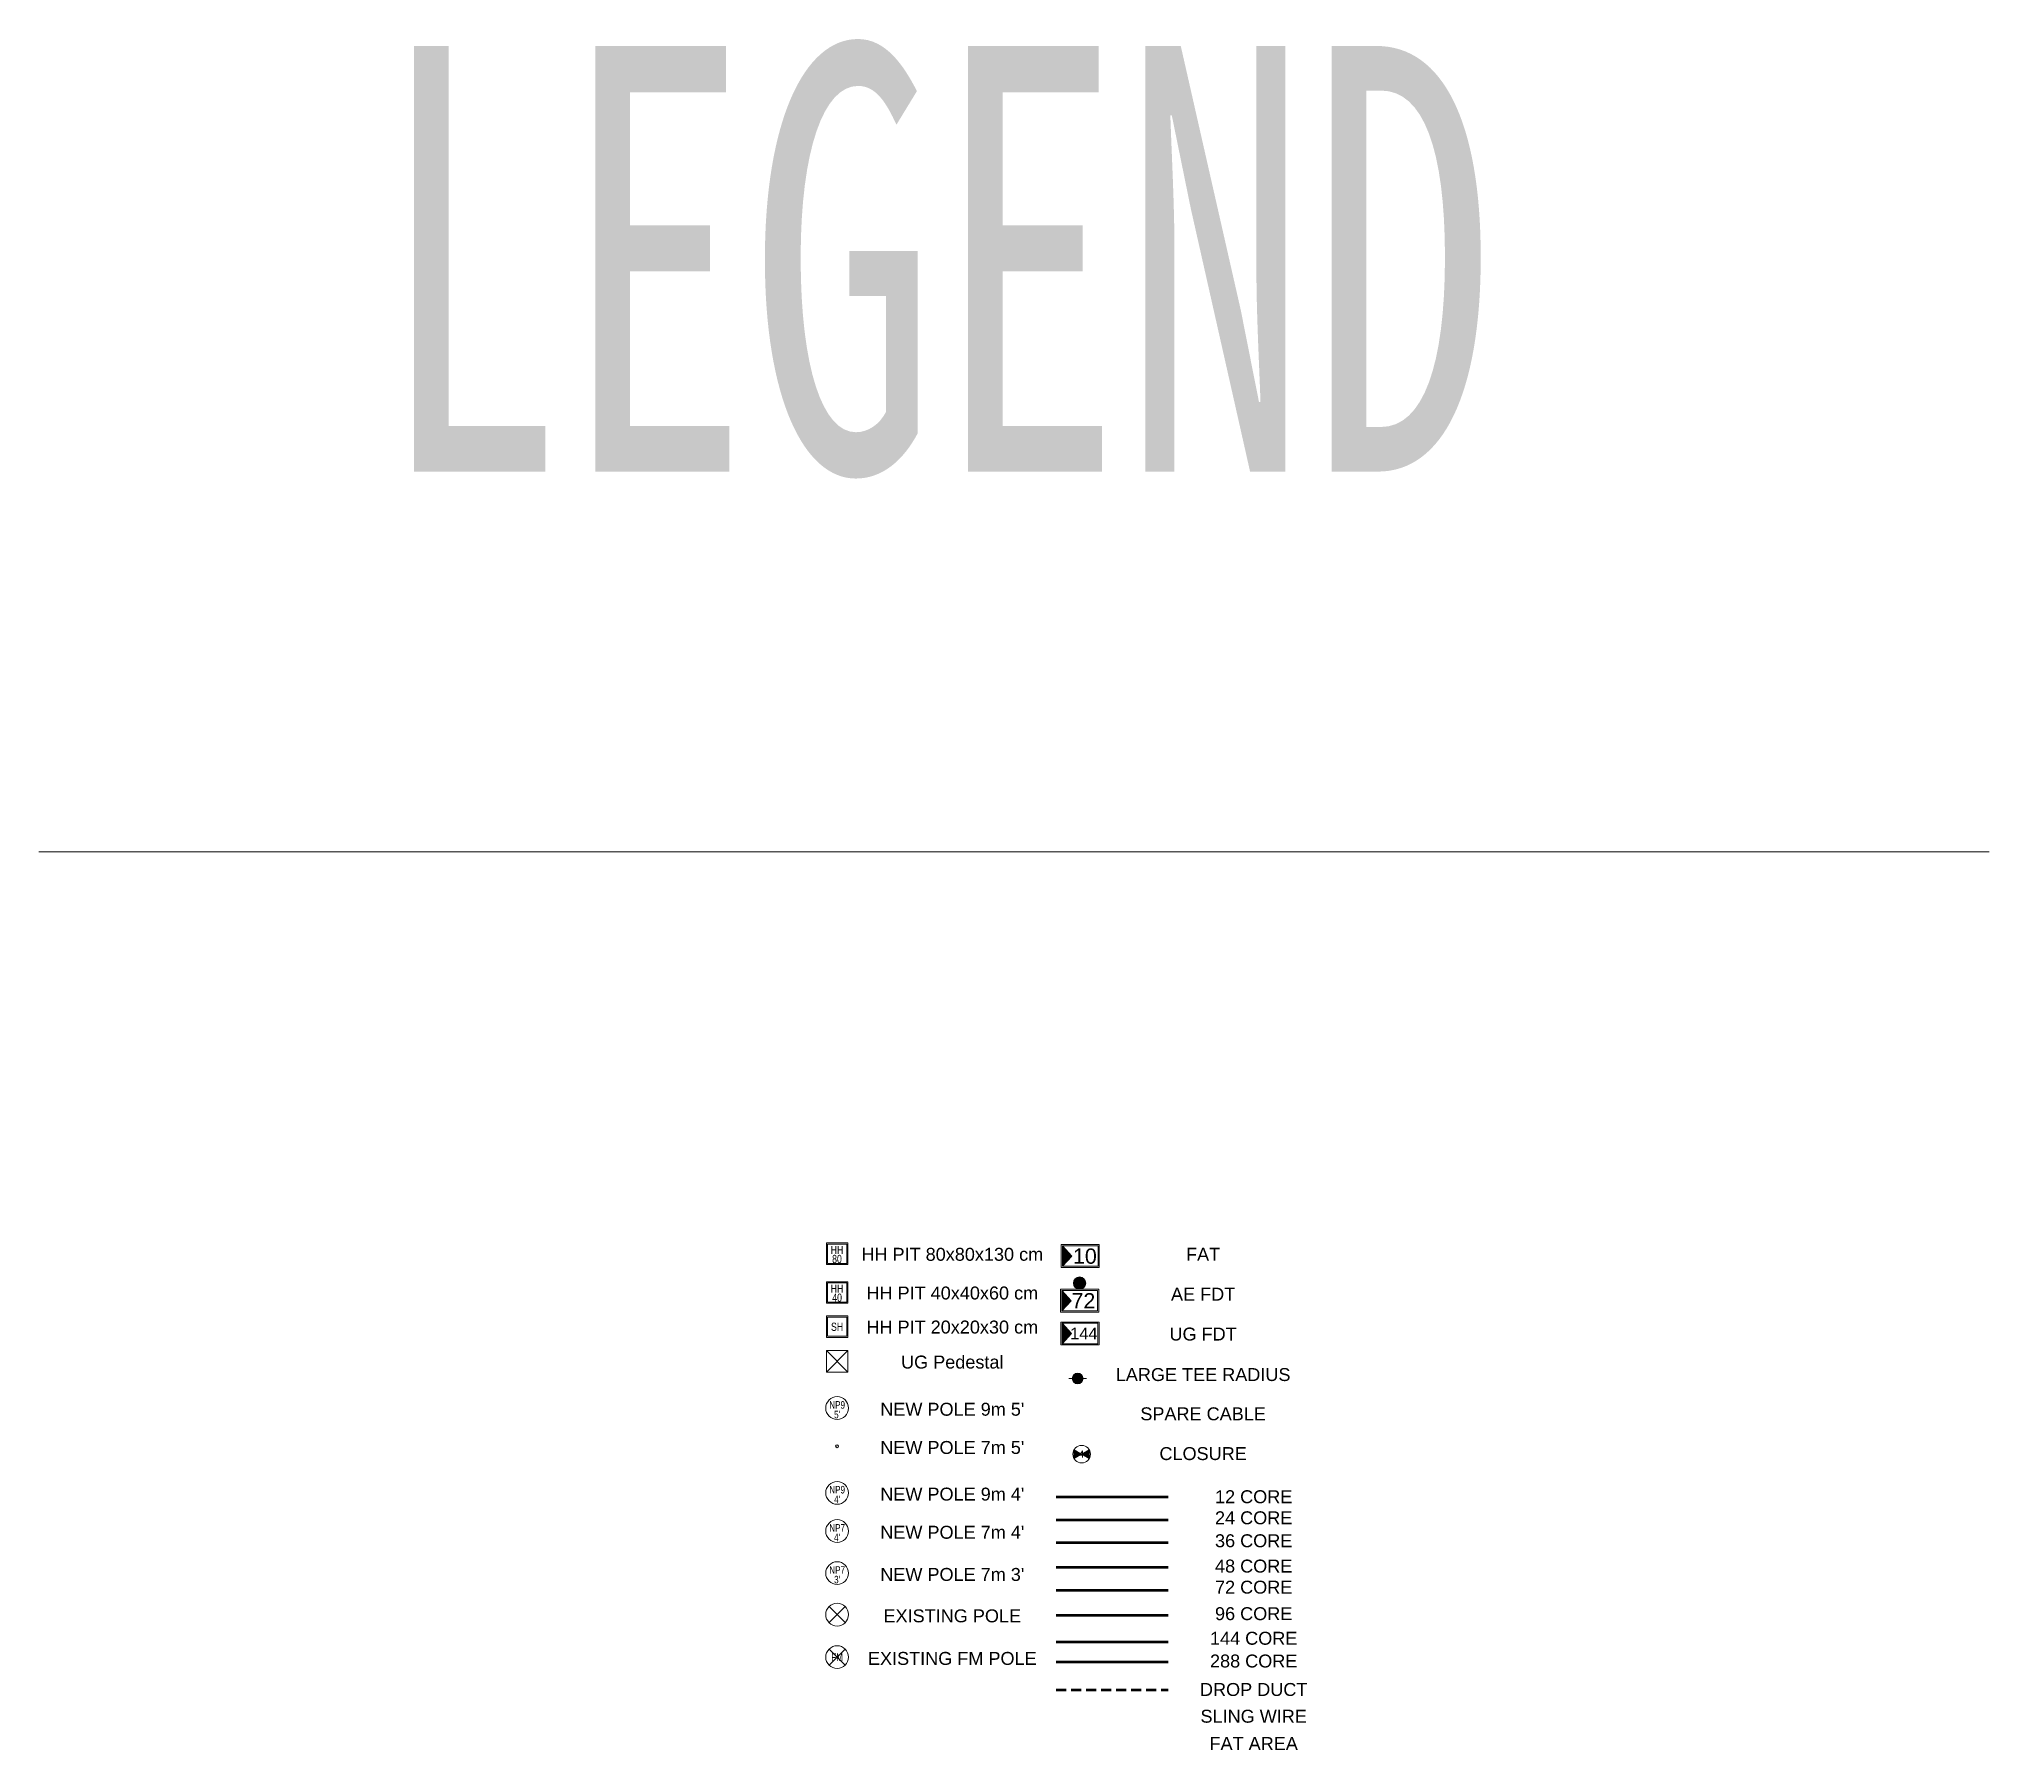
# Model space of a CAD drawing. Header units: millimetres. Extents: x 1360 to 24622, y -10297 to -7573.
# Drawn here: x 1360 to 3839, y -9749 to -7573 of the extents above; entities that cross this region are included whole.
import ezdxf
from ezdxf.enums import TextEntityAlignment as Align

# ---------------------------------------------------------------- set-up
doc = ezdxf.new("R2010")
doc.units = ezdxf.units.MM
doc.linetypes.add('DASHED', pattern=[19.05, 12.7, -6.35])
for name, color, linetype, lineweight in [('Basic Map', 105, 'Continuous', 15), ('CLOSURE', 1, 'Continuous', 18), ('DROP DUCT', 170, 'DASHED', 50), ('EXT FM POLE', 7, 'Continuous', 5), ('EXT POLE', 1, 'Continuous', 5), ('FAT', 30, 'Continuous', 5), ('FDT', 12, 'Continuous', 5), ('FO 12 CORE', 30, 'Continuous', 50), ('FO 24 CORE', 3, 'Continuous', 50), ('FO 288 CORE', 30, 'Continuous', 50), ('FO 36 CORE', 220, 'Continuous', 50), ('FO 72 CORE', 34, 'Continuous', 50), ('FO 96 CORE', 1, 'Continuous', 50), ('HH PIT 20x20x30 cm', 5, 'Continuous', 18), ('HH PIT 40x40x60 cm', 5, 'Continuous', 18), ('HH PIT 80x80x130 cm', 5, 'Continuous', 18), ('LARGE TEE RADIUS', 172, 'Continuous', 5), ('NEW POLE 7m(4 inches)', 3, 'Continuous', 5), ('NEW POLE 7m(5 inches)', 3, 'Continuous', 5), ('NEW POLE 9m(4 inches)', 5, 'Continuous', 5), ('NEW POLE 9m(5 inches)', 5, 'Continuous', 5), ('NEW POLE HC', 4, 'Continuous', 5), ('PEDESTAL', 3, 'Continuous', 18), ('Service Core', 7, 'Continuous', 13)]:
    doc.layers.add(name, color=color, linetype=linetype, lineweight=lineweight)
doc.layers.add('FO 144 CORE', color=7, linetype='Continuous', lineweight=50, true_color=0xa0e000)
doc.layers.add('FO 48 CORE', color=7, linetype='Continuous', lineweight=50, true_color=0x8000a0)
doc.styles.add('FS', font='SimSun.ttf', dxfattribs={"width": 0.7})
doc.styles.add('ISO-Text', font='simplex.shx', dxfattribs={"width": 0.6})
doc.styles.get("Standard").update_dxf_attribs({"font": 'simplex.shx'})
doc.styles.add('Title Block 3', font='dgn003.shx')
doc.styles.add('Title Block v21 - Default$0$Standard', font='arial.ttf')

msp = doc.modelspace()

# ---------------------------------------------------------------- texts
at = {"style": 'Title Block v21 - Default$0$Standard'}
for s, height, p in [('HH PIT 80x80x130 cm', 16.449, (2520.7, -9118.4)), ('FAT', 16.45, (2839.6, -9118.4)), ('HH PIT 40x40x60 cm', 16.449, (2520.7, -9167.6)), ('AE FDT', 16.45, (2839.6, -9169.1)), ('HH PIT 20x20x30 cm', 16.449, (2520.7, -9210.9)), ('UG FDT', 16.45, (2839.6, -9219.8)), ('UG Pedestal', 16.449, (2520.7, -9255.1)), ('LARGE TEE RADIUS', 16.449, (2839.6, -9271.3)), ("NEW POLE 9m 5'", 16.449, (2520.7, -9315.4)), ('SPARE CABLE', 16.449, (2839.6, -9321.2)), ("NEW POLE 7m 5'", 16.449, (2520.7, -9364)), ('CLOSURE', 16.45, (2839.6, -9371.8)), ("NEW POLE 9m 4'", 16.449, (2520.7, -9423.3)), ('12 CORE', 16.45, (2903.9, -9426.6)), ('24 CORE', 16.45, (2903.9, -9453.4)), ("NEW POLE 7m 4'", 16.449, (2520.7, -9471.8)), ('36 CORE', 16.45, (2903.9, -9482.6)), ("NEW POLE 7m 3'", 16.449, (2520.7, -9525.4)), ('48 CORE', 16.45, (2903.9, -9514.8)), ('72 CORE', 16.45, (2903.9, -9541.6)), ('EXISTING POLE', 16.449, (2520.7, -9578.1)), ('96 CORE', 16.45, (2903.9, -9575.3)), ('144 CORE', 16.45, (2903.9, -9606.6)), ('EXISTING FM POLE', 16.449, (2520.7, -9632.2)), ('288 CORE', 16.45, (2903.9, -9635.5)), ('DROP DUCT', 16.45, (2903.9, -9671.7)), ('SLING WIRE', 16.45, (2903.9, -9705.7)), ('FAT AREA', 16.45, (2903.9, -9740.4))]:
    msp.add_text(s, height=height, dxfattribs=at).set_placement(p, align=Align.MIDDLE)
at = {"layer": 'Service Core', "color": 3, "linetype": 'Continuous', "style": 'FS', "width": 0.6435}
msp.add_text('LEGEND', height=541.16, dxfattribs=at).set_placement((2499.9, -7852.7), align=Align.MIDDLE)

# ---------------------------------------------------------------- blocks, each defined once
blk = doc.blocks.new('*U23')
at = {"color": 0, "linetype": 'ByBlock', "lineweight": -2}
for p, q in [((-2.12, -2.11), (-2.12, 2.13)), ((-2.12, 2.13), (2.12, 2.13)), ((-1.88, -1.89), (-1.88, 1.89)), ((-1.88, 1.89), (1.88, 1.89)), ((1.88, 1.89), (1.88, -1.89)), ((2.12, 2.13), (2.12, -2.11)), ((2.12, -2.11), (-2.12, -2.11)), ((1.88, -1.89), (-1.88, -1.89))]:
    blk.add_line(p, q, dxfattribs=at)
at = {"color": 0, "linetype": 'ByBlock', "lineweight": -2, "style": 'Title Block 3', "width": 0.799081}
for s, p in [('HH', (-0.03, -0.06)), ('80', (-0.03, -1.81))]:
    blk.add_text(s, height=1.607, dxfattribs=at).set_placement(p, align=Align.CENTER)
blk = doc.blocks.new('LTR')
at = {"layer": 'LARGE TEE RADIUS', "ltscale": 10}
blk.add_hatch(color=256, dxfattribs=at).paths.add_polyline_path([(1.05, 0, 1), (-1.05, 0, 1)])
at = {"layer": 'LARGE TEE RADIUS', "linetype": 'Continuous', "ltscale": 70}
blk.add_line((-1.74, 0), (1.74, 0), dxfattribs=at)
at = {"layer": 'LARGE TEE RADIUS', "ltscale": 10}
blk.add_circle((0, 0), 1.05, dxfattribs=at)
blk = doc.blocks.new('*U42')
at = {"color": 0, "linetype": 'ByBlock', "lineweight": -2}
blk.add_circle((0, 0), 2.24, dxfattribs=at)
at = {"color": 0, "linetype": 'ByBlock', "lineweight": -2, "style": 'Title Block 3', "width": 0.799091}
for s, p in [('NP9', (0, 0.62)), ("5'", (0, -1.27))]:
    blk.add_text(s, height=1.488, dxfattribs=at).set_placement(p, align=Align.MIDDLE_CENTER)
blk = doc.blocks.new('FAT')
h = blk.add_hatch(color=2)
h.dxf.hatch_style = 1
h.paths.add_polyline_path([(-4.25, 2), (-4.25, -2), (-2.4, 0)])
for points in [[(-4.5, 2.25), (3, 2.25), (3, -2.25), (-4.5, -2.25)], [(-4.25, 2), (2.75, 2), (2.75, -2), (-4.25, -2)]]:
    blk.add_lwpolyline(points, close=True)
at = {"color": 2}
blk.add_lwpolyline([(-4.25, 2), (-4.25, -2), (-2.4, 0)], close=True, dxfattribs=at)
at = {"color": 7}
blk.add_attdef('FAT', text='', height=3, dxfattribs=at).set_placement((0.18, 0), align=Align.MIDDLE_CENTER)
blk = doc.blocks.new('*U57')
h = blk.add_hatch(color=256)
h.dxf.hatch_style = 1
h.paths.add_polyline_path([(-1.97, 3.47, 1), (0.47, 3.47, 1)])
h = blk.add_hatch(color=2)
h.dxf.hatch_style = 1
h.paths.add_polyline_path([(-4.25, 2), (-4.25, -2), (-2.4, 0)])
for points in [[(-4.5, 2.25), (3, 2.25), (3, -2.25), (-4.5, -2.25)], [(-4.25, 2), (2.75, 2), (2.75, -2), (-4.25, -2)]]:
    blk.add_lwpolyline(points, close=True)
at = {"color": 2}
blk.add_lwpolyline([(-4.25, 2), (-4.25, -2), (-2.4, 0)], close=True, dxfattribs=at)
blk.add_circle((-0.75, 3.47), 1.22)
at = {"style": 'ISO-Text', "width": 0.6}
blk.add_attdef('FDT', text='', height=3, dxfattribs=at).set_placement((0, 0), align=Align.MIDDLE_CENTER)
blk = doc.blocks.new('*U1632')
h = blk.add_hatch(color=2)
h.dxf.hatch_style = 1
h.paths.add_polyline_path([(-4.25, 2), (-4.25, -2), (-2.4, 0)])
for points in [[(-4.5, 2.25), (3, 2.25), (3, -2.25), (-4.5, -2.25)], [(-4.25, 2), (2.75, 2), (2.75, -2), (-4.25, -2)]]:
    blk.add_lwpolyline(points, close=True)
at = {"color": 2}
blk.add_lwpolyline([(-4.25, 2), (-4.25, -2), (-2.4, 0)], close=True, dxfattribs=at)
at = {"style": 'ISO-Text', "width": 0.6}
blk.add_attdef('FDT', text='', height=3, dxfattribs=at).set_placement((0, 0), align=Align.MIDDLE_CENTER)
blk = doc.blocks.new('*U18')
at = {"linetype": 'ByBlock', "lineweight": -2}
h = blk.add_hatch(dxfattribs=at)
h.set_pattern_fill('LINE', color=0, scale=0.01, angle=90)
h.set_pattern_definition([(90, (-3776.70859, -1646.7279), (-0.03175, 2e-18), [])])
h.paths.add_polyline_path([(-0.4, 0), (-2.8, 1.39), (-2.8, -1.39)])
h.paths.add_polyline_path([(0.4, 0), (2.8, 1.39), (2.8, -1.39)])
at = {"color": 0, "linetype": 'ByBlock', "lineweight": -2}
for points in [[(0, 0), (-3, 1.73), (-3, -1.73)], [(-0.4, 0), (-2.8, 1.39), (-2.8, -1.39)], [(0, 0), (3, 1.73), (3, -1.73)], [(0.4, 0), (2.8, 1.39), (2.8, -1.39)]]:
    blk.add_lwpolyline(points, close=True, dxfattribs=at)
blk.add_circle((0, 0), 3.46, dxfattribs=at)
at = {"color": 5}
blk.add_attdef('CLOSURE', text='', height=2.5, dxfattribs=at).set_placement((0, 0), align=Align.MIDDLE_CENTER)
blk = doc.blocks.new('*U22')
at = {"color": 0, "linetype": 'ByBlock', "lineweight": -2}
for p, q in [((-2.12, -2.11), (-2.12, 2.13)), ((-2.12, 2.13), (2.12, 2.13)), ((-1.88, -1.89), (-1.88, 1.89)), ((-1.88, 1.89), (1.88, 1.89)), ((1.88, 1.89), (1.88, -1.89)), ((2.12, 2.13), (2.12, -2.11)), ((2.12, -2.11), (-2.12, -2.11)), ((1.88, -1.89), (-1.88, -1.89))]:
    blk.add_line(p, q, dxfattribs=at)
at = {"color": 0, "linetype": 'ByBlock', "lineweight": -2, "style": 'Title Block 3', "width": 0.799081}
for s, p in [('HH', (-0.03, -0.06)), ('40', (-0.01, -1.82))]:
    blk.add_text(s, height=1.607, dxfattribs=at).set_placement(p, align=Align.CENTER)
blk = doc.blocks.new('*U24')
at = {"color": 0, "linetype": 'ByBlock', "lineweight": -2}
for p, q in [((-2.12, -2.11), (-2.12, 2.13)), ((-2.12, 2.13), (2.12, 2.13)), ((-1.88, -1.89), (-1.88, 1.89)), ((-1.88, 1.89), (1.88, 1.89)), ((1.88, 1.89), (1.88, -1.89)), ((2.12, 2.13), (2.12, -2.11)), ((2.12, -2.11), (-2.12, -2.11)), ((1.88, -1.89), (-1.88, -1.89))]:
    blk.add_line(p, q, dxfattribs=at)
at = {"color": 0, "linetype": 'ByBlock', "lineweight": -2, "style": 'Title Block 3', "width": 0.799081}
blk.add_text('SH', height=1.607, dxfattribs=at).set_placement((-0.01, -0.83), align=Align.CENTER)
blk = doc.blocks.new('*U25')
at = {"color": 0, "linetype": 'ByBlock', "lineweight": -2}
for p, q in [((-2.12, -2.11), (-2.12, 2.13)), ((-2.12, 2.13), (2.12, 2.13)), ((2.12, 2.13), (2.12, -2.11)), ((2.12, -2.11), (-2.12, -2.11))]:
    blk.add_line(p, q, dxfattribs=at)
for points in [[(-2.12, 2.13), (2.12, -2.11)], [(-2.12, -2.11), (2.12, 2.13)]]:
    blk.add_lwpolyline(points, dxfattribs=at)
blk = doc.blocks.new('*U40')
at = {"color": 0, "linetype": 'ByBlock', "lineweight": -2}
blk.add_circle((0, 0), 2.24, dxfattribs=at)
at = {"color": 0, "linetype": 'ByBlock', "lineweight": -2, "style": 'Title Block 3', "width": 0.799091}
for s, p in [('NP7', (0, 0.6)), ("5'", (0, -1.3))]:
    blk.add_text(s, height=1.49, dxfattribs=at).set_placement(p, align=Align.MIDDLE_CENTER)
blk = doc.blocks.new('*U41')
at = {"color": 0, "linetype": 'ByBlock', "lineweight": -2}
blk.add_circle((0, 0), 2.24, dxfattribs=at)
at = {"color": 0, "linetype": 'ByBlock', "lineweight": -2, "style": 'Title Block 3', "width": 0.799091}
for s, p in [('NP7', (0, 0.62)), ("3'", (0, -1.27))]:
    blk.add_text(s, height=1.488, dxfattribs=at).set_placement(p, align=Align.MIDDLE_CENTER)
blk = doc.blocks.new('*U54')
at = {"color": 0, "linetype": 'ByBlock', "lineweight": -2}
for points in [[(-1.58, 1.58), (1.58, -1.58)], [(-1.58, -1.58), (1.58, 1.58)]]:
    blk.add_lwpolyline(points, dxfattribs=at)
blk.add_circle((0, 0), 2.24, dxfattribs=at)
blk = doc.blocks.new('*U7')
at = {"color": 0, "linetype": 'ByBlock', "lineweight": -2}
for points in [[(-1.58, 1.58), (1.58, -1.58)], [(-1.58, -1.58), (1.58, 1.58)]]:
    blk.add_lwpolyline(points, dxfattribs=at)
blk.add_circle((0, 0), 2.24, dxfattribs=at)
at = {"color": 0, "linetype": 'ByBlock', "lineweight": -2, "style": 'Title Block 3', "width": 0.799091}
blk.add_text('FM', height=1.488, dxfattribs=at).set_placement((0, 0), align=Align.MIDDLE_CENTER)
blk = doc.blocks.new('*U39')
at = {"color": 0, "linetype": 'ByBlock', "lineweight": -2}
blk.add_circle((0, 0), 2.24, dxfattribs=at)
at = {"color": 0, "linetype": 'ByBlock', "lineweight": -2, "style": 'Title Block 3', "width": 0.799091}
for s, p in [('NP9', (0, 0.62)), ("4'", (0, -1.27))]:
    blk.add_text(s, height=1.488, dxfattribs=at).set_placement(p, align=Align.MIDDLE_CENTER)
blk = doc.blocks.new('*U55')
at = {"color": 0, "linetype": 'ByBlock', "lineweight": -2}
blk.add_circle((0, 0), 2.24, dxfattribs=at)
at = {"color": 0, "linetype": 'ByBlock', "lineweight": -2, "style": 'Title Block 3', "width": 0.799091}
for s, p in [('NP7', (0, 0.62)), ("4'", (0, -1.27))]:
    blk.add_text(s, height=1.488, dxfattribs=at).set_placement(p, align=Align.MIDDLE_CENTER)

# ---------------------------------------------------------------- linework, layer by layer
at = {"layer": 'Basic Map'}
msp.add_line((3838.8, -8606.7), (1359.5, -8606.7), dxfattribs=at)
at = {"layer": 'DROP DUCT'}
msp.add_lwpolyline([(2652.9, -9672.2), (2795, -9672.2)], dxfattribs=at)
at = {"layer": 'FO 12 CORE'}
msp.add_lwpolyline([(2652.9, -9426.6), (2795, -9426.6)], dxfattribs=at)
at = {"layer": 'FO 144 CORE'}
msp.add_lwpolyline([(2652.9, -9611.1), (2795, -9611.1)], dxfattribs=at)
at = {"layer": 'FO 24 CORE'}
msp.add_lwpolyline([(2652.9, -9455.8), (2795, -9455.8)], dxfattribs=at)
at = {"layer": 'FO 288 CORE'}
msp.add_lwpolyline([(2652.9, -9636.5), (2795, -9636.5)], dxfattribs=at)
at = {"layer": 'FO 36 CORE'}
msp.add_lwpolyline([(2652.9, -9485), (2795, -9485)], dxfattribs=at)
at = {"layer": 'FO 48 CORE'}
msp.add_lwpolyline([(2652.9, -9516.1), (2795, -9516.1)], dxfattribs=at)
at = {"layer": 'FO 72 CORE'}
msp.add_lwpolyline([(2652.9, -9545.3), (2795, -9545.3)], dxfattribs=at)
at = {"layer": 'FO 96 CORE'}
msp.add_lwpolyline([(2652.9, -9577.2), (2795, -9577.2)], dxfattribs=at)

# ---------------------------------------------------------------- block references
at = {"layer": 'CLOSURE', "xscale": 3.238051062623737, "yscale": 3.238051062623737, "zscale": 3.238051062623737}
msp.add_blockref('*U18', (2685.2, -9372.5), dxfattribs=at).add_auto_attribs({'CLOSURE': '144'})
at = {"layer": 'EXT FM POLE', "xscale": 6.47610212524717, "yscale": 6.47610212524717, "zscale": 6.47610212524717}
msp.add_blockref('*U7', (2374.3, -9630.6), dxfattribs=at)
at = {"layer": 'EXT POLE', "xscale": 6.47610212524717, "yscale": 6.47610212524717, "zscale": 6.47610212524717}
msp.add_blockref('*U54', (2374.3, -9576.5), dxfattribs=at)
at = {"layer": 'FAT'}
ref = msp.add_blockref('FAT', (2688.2, -9120.7), dxfattribs=dict(at, xscale=6.47610212524717, yscale=6.47610212524717, zscale=6.47610212524717))
ref.add_attrib('FAT', '10', dxfattribs={"layer": '0', "color": 7, "height": 19.43, "style": 'Title Block v21 - Default$0$Standard'}).set_placement((2689.3, -9120.7), align=Align.MIDDLE_CENTER)
at = {"layer": 'FDT'}
ref = msp.add_blockref('*U57', (2687.4, -9177.5), dxfattribs=dict(at, xscale=6.47610212524717, yscale=6.47610212524717, zscale=6.47610212524717))
ref.add_attrib('FDT', '72', dxfattribs={"layer": '0', "height": 19.43, "style": 'Title Block v21 - Default$0$Standard'}).set_placement((2687.4, -9177.5), align=Align.MIDDLE_CENTER)
ref = msp.add_blockref('*U1632', (2688, -9219.1), dxfattribs=dict(at, xscale=6.47610212524717, yscale=6.47610212524717, zscale=6.47610212524717))
ref.add_attrib('FDT', '144', dxfattribs={"layer": '0', "height": 14.95, "style": 'Title Block v21 - Default$0$Standard'}).set_placement((2688, -9219.1), align=Align.MIDDLE_CENTER)
at = {"layer": 'HH PIT 20x20x30 cm', "xscale": 6.47610212524717, "yscale": 6.47610212524717, "zscale": 6.47610212524717}
msp.add_blockref('*U24', (2374.3, -9210.4), dxfattribs=at)
at = {"layer": 'HH PIT 40x40x60 cm', "xscale": 6.47610212524717, "yscale": 6.47610212524717, "zscale": 6.47610212524717}
msp.add_blockref('*U22', (2374.3, -9167), dxfattribs=at)
at = {"layer": 'HH PIT 80x80x130 cm', "xscale": 6.47610212524717, "yscale": 6.47610212524717, "zscale": 6.47610212524717}
msp.add_blockref('*U23', (2374.3, -9117.8), dxfattribs=at)
at = {"layer": 'LARGE TEE RADIUS', "xscale": 6.47610212524717, "yscale": 6.47610212524717, "zscale": 6.47610212524717}
msp.add_blockref('LTR', (2680.1, -9276.3), dxfattribs=at)
at = {"layer": 'NEW POLE 7m(4 inches)', "xscale": 6.47610212524717, "yscale": 6.47610212524717, "zscale": 6.47610212524717}
msp.add_blockref('*U55', (2374.3, -9470.3), dxfattribs=at)
at = {"layer": 'NEW POLE 7m(5 inches)', "xscale": 0.8516814884675985, "yscale": 0.8516814884675985, "zscale": 0.8516814884675985}
msp.add_blockref('*U40', (2374.3, -9362.4), dxfattribs=at)
at = {"layer": 'NEW POLE 9m(4 inches)', "xscale": 6.47610212524717, "yscale": 6.47610212524717, "zscale": 6.47610212524717}
msp.add_blockref('*U39', (2374.3, -9421.7), dxfattribs=at)
at = {"layer": 'NEW POLE 9m(5 inches)', "xscale": 6.47610212524717, "yscale": 6.47610212524717, "zscale": 6.47610212524717}
msp.add_blockref('*U42', (2374.3, -9313.9), dxfattribs=at)
at = {"layer": 'NEW POLE HC', "xscale": 6.47610212524717, "yscale": 6.47610212524717, "zscale": 6.47610212524717}
msp.add_blockref('*U41', (2374.3, -9523.8), dxfattribs=at)
at = {"layer": 'PEDESTAL', "xscale": 6.47610212524717, "yscale": 6.47610212524717, "zscale": 6.47610212524717}
msp.add_blockref('*U25', (2374.3, -9254.5), dxfattribs=at)

msp.set_redraw_order([(e.dxf.handle, doc.entitydb.next_handle()) for e in msp.query("TEXT MTEXT ATTDEF DIMENSION ARC_DIMENSION")])  # texts and dimensions are drawn at this point

doc.saveas('drawing.dxf')
